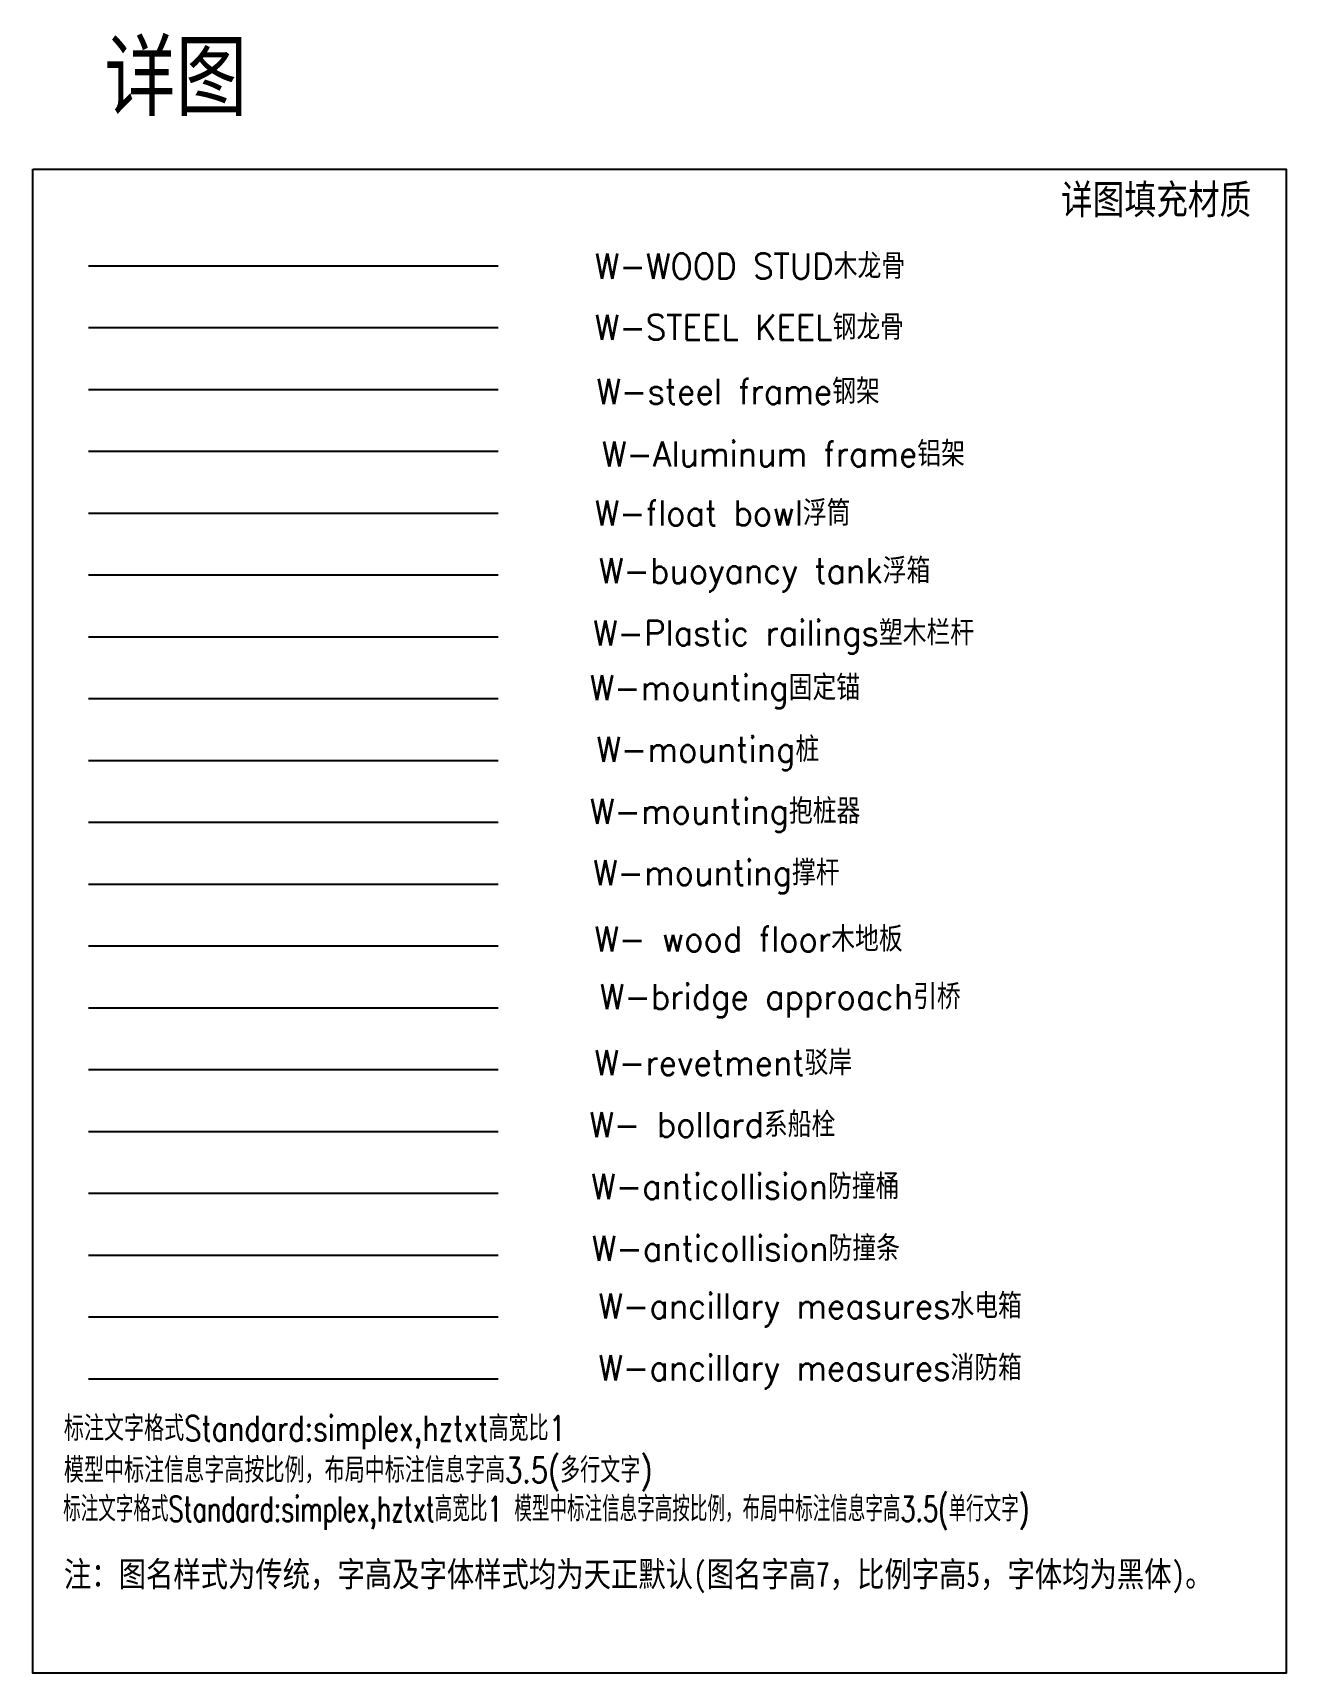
# Model space of a CAD drawing. Header units: millimetres. Extents: x 20612 to 342768, y 65775 to 156976.
# Drawn here: x 45723 to 70723, y 124230 to 156947 of the extents above; entities that cross this region are included whole.
import ezdxf
from ezdxf.enums import TextEntityAlignment as Align

# ---------------------------------------------------------------- set-up
doc = ezdxf.new("R2010")
doc.units = ezdxf.units.MM
doc.header["$LTSCALE"] = 10
for name, color, linetype in [('L-TEXT文字标注', 7, 'Continuous'), ('W- bollard系船栓', 4, 'Continuous'), ('W-_ANTICOLLISION防撞措施', 6, 'Continuous'), ('W-ALUMINUM_FRAME铝架', 30, 'Continuous'), ('W-ancillary measures附属措施', 1, 'Continuous'), ('W-bridge approach引桥', 4, 'Continuous'), ('W-FLOAT_BOWL浮筒', 253, 'Continuous'), ('W-MOUNTING固定方式', 5, 'Continuous'), ('W-PLASTIC_RAILINGS塑木栏杆', 6, 'Continuous'), ('W-REVETMENT驳岸', 251, 'Continuous'), ('W-STEEL_FRAME钢架', 3, 'Continuous'), ('W-STEEL_KEEL钢龙骨', 5, 'Continuous'), ('W-WOOD_FLOOR木地板', 30, 'Continuous'), ('W-WOOD_STUD木龙骨', 25, 'Continuous')]:
    doc.layers.add(name, color=color, linetype=linetype)
doc.styles.get("Standard").update_dxf_attribs({"font": 'simplex.shx', "width": 0.8, "bigfont": 'hztxt.shx'})
doc.styles.add('黑体', font='simhei.ttf', dxfattribs={"width": 0.8})

msp = doc.modelspace()

# ---------------------------------------------------------------- texts
at = {"layer": 'L-TEXT文字标注', "width": 0.95}
for s, height, p in [('详图', 1500, (48575.2, 156116.4)), ('详图填充材质', 666.67, (68129.2, 153636.3))]:
    msp.add_text(s, height=height, dxfattribs=at).set_placement(p, align=Align.MIDDLE)
at = {"layer": 'L-TEXT文字标注', "width": 0.7}
msp.add_text('标注文字格式Standard:simplex,hztxt高宽比1 模型中标注信息字高按比例，布局中标注信息字高3.5(单行文字)', height=500, dxfattribs=at).set_placement((46329, 127256.8))
at = {"layer": 'L-TEXT文字标注', "insert": (46342.8, 129362.9), "char_height": 500, "width": 37770.777, "attachment_point": 1}
msp.add_mtext('标注文字格式Standard:simplex,hztxt高宽比1\\P模型中标注信息字高按比例，布局中标注信息字高3.5(多行文字)', dxfattribs=at)
at = {"layer": 'L-TEXT文字标注', "insert": (46342.8, 126455.5), "char_height": 500, "attachment_point": 1, "style": '黑体'}
msp.add_mtext('注：图名样式为传统，字高及字体样式均为天正默认(图名字高7，比例字高5，字体均为黑体)。', dxfattribs=at)
at = {"layer": 'W- bollard系船栓', "width": 0.95}
msp.add_text('W- bollard系船栓', height=500, dxfattribs=at).set_placement((59277.1, 135198), align=Align.MIDDLE)
at = {"layer": 'W-_ANTICOLLISION防撞措施', "width": 0.95}
for s, p in [('W-anticollision防撞桶', (59934.7, 133964.7)), ('W-anticollision防撞条', (59945.2, 132731.3))]:
    msp.add_text(s, height=500, dxfattribs=at).set_placement(p, align=Align.MIDDLE)
at = {"layer": 'W-ALUMINUM_FRAME铝架', "color": 4, "width": 0.95}
msp.add_text('W-Aluminum frame铝架', height=500, dxfattribs=at).set_placement((60695, 148573.6), align=Align.MIDDLE)
at = {"layer": 'W-ancillary measures附属措施', "width": 0.95}
for s, p in [('W-ancillary measures水电箱', (61226.6, 131498)), ('W-ancillary measures消防箱', (61226.6, 130264.7))]:
    msp.add_text(s, height=500, dxfattribs=at).set_placement(p, align=Align.MIDDLE)
at = {"layer": 'W-bridge approach引桥', "width": 0.95}
msp.add_text('W-bridge approach引桥', height=500, dxfattribs=at).set_placement((60631.8, 137664.7), align=Align.MIDDLE)
at = {"layer": 'W-FLOAT_BOWL浮筒', "width": 0.95}
for s, p in [('W-float bowl浮筒', (59482.2, 147394.5)), ('W-buoyancy tank浮箱', (60319.2, 146161.2))]:
    msp.add_text(s, height=500, dxfattribs=at).set_placement(p, align=Align.MIDDLE)
at = {"layer": 'W-MOUNTING固定方式', "width": 0.95}
for s, p in [('W-mounting固定锚', (59526.7, 143831.3)), ('W-mounting桩', (59186.2, 142598)), ('W-mounting抱桩器', (59532, 141364.7)), ('W-mounting撑杆', (59356.5, 140138.9))]:
    msp.add_text(s, height=500, dxfattribs=at).set_placement(p, align=Align.MIDDLE)
at = {"layer": 'W-PLASTIC_RAILINGS塑木栏杆', "width": 0.95}
msp.add_text('W-Plastic railings塑木栏杆', height=500, dxfattribs=at).set_placement((60697.5, 144921), align=Align.MIDDLE)
at = {"layer": 'W-REVETMENT驳岸', "width": 0.95}
msp.add_text('W-revetment驳岸', height=500, dxfattribs=at).set_placement((59495.6, 136431.3), align=Align.MIDDLE)
at = {"layer": 'W-STEEL_FRAME钢架', "width": 0.95}
msp.add_text('W-steel frame钢架', height=500, dxfattribs=at).set_placement((59790.2, 149818.9), align=Align.MIDDLE)
at = {"layer": 'W-STEEL_KEEL钢龙骨', "color": 5, "width": 0.95}
msp.add_text('W-STEEL KEEL钢龙骨', height=500, dxfattribs=at).set_placement((60016.4, 151100.2), align=Align.MIDDLE)
at = {"layer": 'W-WOOD_FLOOR木地板', "width": 0.95}
msp.add_text('W- wood floor木地板', height=500, dxfattribs=at).set_placement((59998.3, 138898), align=Align.MIDDLE)
at = {"layer": 'W-WOOD_STUD木龙骨', "width": 0.95}
msp.add_text('W-WOOD STUD木龙骨', height=500, dxfattribs=at).set_placement((60027.7, 152318.4), align=Align.MIDDLE)

# ---------------------------------------------------------------- linework, layer by layer
msp.add_lwpolyline([(45722.9, 154230.5), (70722.9, 154230.5), (70722.9, 124230.5), (45722.9, 124230.5)], close=True)
at = {"layer": 'W- bollard系船栓'}
msp.add_lwpolyline([(46833.3, 135035.8), (55005.4, 135035.8)], dxfattribs=at)
at = {"layer": 'W-_ANTICOLLISION防撞措施'}
for points in [[(46833.3, 133802.4), (55005.4, 133802.4)], [(46833.3, 132569.1), (55005.4, 132569.1)]]:
    msp.add_lwpolyline(points, dxfattribs=at)
at = {"layer": 'W-ALUMINUM_FRAME铝架', "color": 4}
msp.add_lwpolyline([(46833.3, 148602.4), (55005.4, 148602.4)], dxfattribs=at)
at = {"layer": 'W-ancillary measures附属措施'}
for points in [[(46833.3, 131335.8), (55005.4, 131335.8)], [(46833.3, 130102.4), (55005.4, 130102.4)]]:
    msp.add_lwpolyline(points, dxfattribs=at)
at = {"layer": 'W-bridge approach引桥'}
msp.add_lwpolyline([(46833.3, 137502.4), (55005.4, 137502.4)], dxfattribs=at)
at = {"layer": 'W-FLOAT_BOWL浮筒'}
for points in [[(46833.3, 147369.1), (55005.4, 147369.1)], [(46833.3, 146135.8), (55005.4, 146135.8)]]:
    msp.add_lwpolyline(points, dxfattribs=at)
at = {"layer": 'W-MOUNTING固定方式'}
for points in [[(46833.3, 143669.1), (55005.4, 143669.1)], [(46833.3, 142435.8), (55005.4, 142435.8)], [(46833.3, 141202.4), (55005.4, 141202.4)], [(46833.3, 139969.1), (55005.4, 139969.1)]]:
    msp.add_lwpolyline(points, dxfattribs=at)
at = {"layer": 'W-PLASTIC_RAILINGS塑木栏杆'}
msp.add_lwpolyline([(46833.3, 144902.4), (55005.4, 144902.4)], dxfattribs=at)
at = {"layer": 'W-REVETMENT驳岸'}
msp.add_lwpolyline([(46833.3, 136269.1), (55005.4, 136269.1)], dxfattribs=at)
at = {"layer": 'W-STEEL_FRAME钢架'}
msp.add_lwpolyline([(46833.3, 149835.8), (55005.4, 149835.8)], dxfattribs=at)
at = {"layer": 'W-STEEL_KEEL钢龙骨', "color": 5}
msp.add_lwpolyline([(46833.3, 151069.1), (55005.4, 151069.1)], dxfattribs=at)
at = {"layer": 'W-WOOD_FLOOR木地板'}
msp.add_lwpolyline([(46833.3, 138735.8), (55005.4, 138735.8)], dxfattribs=at)
at = {"layer": 'W-WOOD_STUD木龙骨'}
msp.add_lwpolyline([(46833.3, 152302.4), (55005.4, 152302.4)], dxfattribs=at)

msp.set_redraw_order([(e.dxf.handle, doc.entitydb.next_handle()) for e in msp.query("TEXT MTEXT ATTDEF DIMENSION ARC_DIMENSION")])  # texts and dimensions are drawn at this point

doc.saveas('drawing.dxf')
